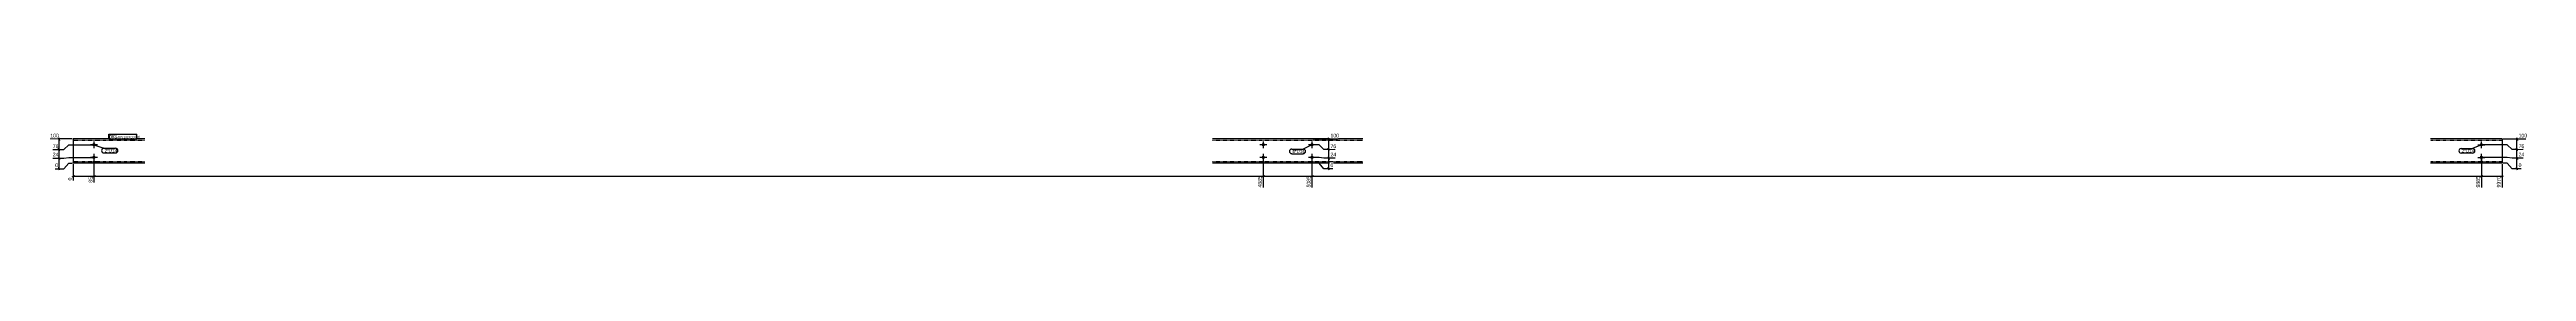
# Model space of a CAD drawing. Header units: millimetres. Extents: x 9 to 26413, y 9 to 237.
# Drawn here: x 9 to 10176, y 9 to 237 of the extents above; entities that cross this region are included whole.
import ezdxf

# ---------------------------------------------------------------- set-up
doc = ezdxf.new("R2010")
doc.units = ezdxf.units.MM
doc.linetypes.add('DXK_LINE_DOT2', pattern=[3.9198, 1.9599, -1.9599])
for name, color, linetype in [('MÅLSÆTNING', 7, 'Continuous'), ('STÅL', 7, 'Continuous'), ('TEKST', 7, 'Continuous')]:
    doc.layers.add(name, color=color, linetype=linetype)
doc.styles.add('Arial Narrow', font='ARIALN.TTF', dxfattribs={"height": 0.2})

msp = doc.modelspace()

# ---------------------------------------------------------------- hatches: boundary and pattern name
at = {"layer": 'STÅL', "linetype": 'Continuous'}
for points in [[(191, 181, -1), (191, 195, -1)], [(191, 129, -1), (191, 143, -1)], [(4991, 181, -1), (4991, 195, -1)], [(4991, 129, -1), (4991, 143, -1)], [(5191, 181, -1), (5191, 195, -1)], [(5191, 129, -1), (5191, 143, -1)], [(9991, 195, -1), (9991, 181, -1)], [(9991, 143, -1), (9991, 129, -1)]]:
    msp.add_hatch(color=3, dxfattribs=at).paths.add_polyline_path(points)

# ---------------------------------------------------------------- linework, layer by layer
at = {"layer": 'MÅLSÆTNING', "color": 7, "linetype": 'Continuous'}
for p, q in [((5195, 212), (5296, 212)), ((5257, 218), (5262, 206)), ((5260, 168), (5260, 212)), ((10080, 212), (10173, 212)), ((10135, 218), (10139, 206)), ((10137, 168), (10137, 212)), ((22, 168), (68, 168)), ((22, 133), (68, 133)), ((50, 162), (46, 174)), ((46, 139), (50, 127)), ((48, 133), (48, 168)), ((68, 168), (88, 188)), ((68, 133), (88, 136)), ((88, 188), (187, 188)), ((88, 136), (187, 136)), ((88, 112), (102, 112)), ((106, 108), (106, 41)), ((191, 132), (191, 32)), ((4991, 132), (4991, 12)), ((4991, 132), (4991, 12)), ((5191, 132), (5191, 12)), ((5191, 132), (5191, 12)), ((5220, 188), (5195, 188)), ((5220, 136), (5195, 136)), ((5220, 112), (5195, 112)), ((5240, 168), (5220, 188)), ((5240, 133), (5220, 136)), ((5286, 168), (5240, 168)), ((5286, 133), (5240, 133)), ((5262, 162), (5257, 174)), ((5257, 139), (5262, 127)), ((9991, 132), (9991, 12)), ((10097, 188), (9995, 188)), ((10097, 136), (9995, 136)), ((10076, 108), (10076, 12)), ((10097, 112), (10080, 112)), ((10117, 168), (10097, 188)), ((10117, 133), (10097, 136)), ((10163, 168), (10117, 168)), ((10163, 133), (10117, 133)), ((10139, 162), (10135, 174)), ((10135, 139), (10139, 127)), ((112, 60), (100, 55)), ((106, 58), (191, 58)), ((185, 55), (197, 60)), ((4997, 60), (4985, 55)), ((4985, 55), (4997, 60)), ((4991, 58), (5191, 58)), ((5197, 60), (5185, 55)), ((5185, 55), (5197, 60)), ((5191, 58), (9991, 58)), ((5276, 89), (5240, 89)), ((5262, 83), (5257, 95)), ((9985, 55), (9997, 60)), ((10070, 55), (10082, 60)), ((10139, 83), (10135, 95))]:
    msp.add_line(p, q, dxfattribs=at)
at = {"layer": 'STÅL', "color": 2, "linetype": 'Continuous'}
for p, q in [((400, 212), (106, 212)), ((106, 212), (106, 113)), ((5400, 212), (4782, 212)), ((10076, 212), (9782, 212)), ((10076, 212), (10076, 112)), ((106, 112), (106, 113)), ((400, 112), (106, 112)), ((5400, 112), (4782, 112)), ((10076, 112), (9782, 112))]:
    msp.add_line(p, q, dxfattribs=at)
at = {"layer": 'STÅL', "color": 7, "linetype": 'DXK_LINE_DOT2'}
for p, q in [((400, 206), (106, 206)), ((5400, 206), (4782, 206)), ((10076, 206), (9782, 206)), ((10076, 211), (10076, 212)), ((400, 118), (106, 118)), ((106, 118), (106, 118)), ((5400, 118), (4782, 118)), ((10076, 118), (9782, 118)), ((10076, 118), (10076, 118))]:
    msp.add_line(p, q, dxfattribs=at)
at = {"layer": 'STÅL', "color": 3, "linetype": 'Continuous'}
for p, q in [((205, 188), (177, 188)), ((205, 136), (177, 136)), ((191, 202), (191, 174)), ((191, 150), (191, 122)), ((5005, 188), (4977, 188)), ((5005, 136), (4977, 136)), ((4991, 202), (4991, 174)), ((4991, 150), (4991, 122)), ((5205, 188), (5177, 188)), ((5205, 136), (5177, 136)), ((5191, 202), (5191, 174)), ((5191, 150), (5191, 122)), ((9977, 188), (10005, 188)), ((9977, 136), (10005, 136)), ((9991, 174), (9991, 202)), ((9991, 122), (9991, 150))]:
    msp.add_line(p, q, dxfattribs=at)

# ---------------------------------------------------------------- next in the draw order: wipeouts: each hides what was drawn before it
at = {"color": 0, "linetype": 'Continuous'}
for points in [[(5299, 215), (5299, 237), (5263, 237), (5263, 215)], [(10176, 215), (10176, 237), (10141, 237), (10141, 215)], [(44, 171), (44, 193), (19, 193), (19, 171)], [(103, 54), (81, 54), (81, 38), (103, 38)], [(188, 54), (166, 54), (166, 28), (188, 28)], [(5188, 54), (5166, 54), (5166, 9), (5188, 9)], [(9988, 54), (9966, 54), (9966, 9), (9988, 9)]]:
    msp.add_wipeout(points, dxfattribs=at).dxf.layer = 'MÅLSÆTNING'
at = {"color": 0}
msp.add_wipeout([(280, 215), (280, 229), (254, 229), (254, 215)], dxfattribs=at).dxf.layer = 'TEKST'

# ---------------------------------------------------------------- next in the draw order: linework, layer by layer
at = {"layer": 'MÅLSÆTNING', "color": 7, "linetype": 'Continuous'}
for p, q in [((102, 212), (12, 212)), ((46, 218), (50, 206)), ((48, 168), (48, 212)), ((22, 168), (68, 168)), ((22, 133), (68, 133)), ((50, 162), (46, 174)), ((46, 139), (50, 127)), ((48, 89), (48, 133)), ((68, 168), (88, 188)), ((68, 133), (88, 136)), ((68, 89), (88, 112)), ((88, 188), (187, 188)), ((88, 136), (187, 136)), ((191, 132), (191, 32)), ((5220, 188), (5195, 188)), ((5240, 168), (5220, 188)), ((5240, 89), (5220, 112)), ((5286, 168), (5240, 168)), ((5262, 162), (5257, 174)), ((5260, 133), (5260, 168)), ((9991, 132), (9991, 12)), ((10097, 188), (9995, 188)), ((10117, 168), (10097, 188)), ((10163, 168), (10117, 168)), ((10139, 162), (10135, 174)), ((10137, 133), (10137, 168)), ((32, 89), (68, 89)), ((50, 83), (46, 95)), ((197, 60), (185, 55)), ((191, 58), (4991, 58)), ((9997, 60), (9985, 55)), ((9991, 58), (10076, 58))]:
    msp.add_line(p, q, dxfattribs=at)

# ---------------------------------------------------------------- next in the draw order: texts
at = {"layer": 'MÅLSÆTNING', "color": 3, "linetype": 'Continuous', "style": 'Arial Narrow'}
for s, p in [('100', (5267, 218)), ('100', (10144, 218)), ('76', (22, 174))]:
    msp.add_text(s, height=15.3, dxfattribs=at).set_placement(p)
for s, p in [('0', (100, 41)), ('85', (185, 32)), ('5085', (5185, 12)), ('9885', (9985, 12))]:
    msp.add_text(s, height=15.3, rotation=90.0002, dxfattribs=at).set_placement(p)

# ---------------------------------------------------------------- next in the draw order: wipeouts: each hides what was drawn before it
at = {"color": 0}
msp.add_wipeout([(280, 215), (280, 229), (254, 229), (254, 215)], dxfattribs=at).dxf.layer = 'TEKST'

# ---------------------------------------------------------------- next in the draw order: wipeouts: each hides what was drawn before it
at = {"color": 0, "linetype": 'Continuous'}
for points in [[(44, 215), (44, 237), (9, 237), (9, 215)], [(44, 137), (44, 159), (19, 159), (19, 137)], [(5289, 171), (5289, 193), (5263, 193), (5263, 171)], [(10166, 171), (10166, 193), (10141, 193), (10141, 171)], [(4988, 54), (4966, 54), (4966, 9), (4988, 9)], [(10073, 54), (10051, 54), (10051, 9), (10073, 9)]]:
    msp.add_wipeout(points, dxfattribs=at).dxf.layer = 'MÅLSÆTNING'
at = {"color": 0}
msp.add_wipeout([(364, 215), (364, 225), (284, 225), (284, 215)], dxfattribs=at).dxf.layer = 'TEKST'

# ---------------------------------------------------------------- next in the draw order: linework, layer by layer
at = {"layer": 'MÅLSÆTNING', "color": 7, "linetype": 'Continuous'}
for p, q in [((5220, 136), (5195, 136)), ((5240, 133), (5220, 136)), ((5286, 133), (5240, 133)), ((5257, 139), (5262, 127)), ((5260, 89), (5260, 133)), ((10097, 136), (9995, 136)), ((10117, 133), (10097, 136)), ((10117, 89), (10097, 112)), ((10163, 133), (10117, 133)), ((10135, 139), (10139, 127)), ((10137, 89), (10137, 133)), ((10154, 89), (10117, 89))]:
    msp.add_line(p, q, dxfattribs=at)

# ---------------------------------------------------------------- next in the draw order: texts
at = {"layer": 'MÅLSÆTNING', "color": 3, "linetype": 'Continuous', "style": 'Arial Narrow'}
for s, p in [('100', (12, 218)), ('76', (5267, 174)), ('76', (10144, 174))]:
    msp.add_text(s, height=15.3, dxfattribs=at).set_placement(p)
for s, p in [('4885', (4985, 12)), ('9970', (10070, 12))]:
    msp.add_text(s, height=15.3, rotation=90.0002, dxfattribs=at).set_placement(p)

# ---------------------------------------------------------------- next in the draw order: wipeouts: each hides what was drawn before it
at = {"color": 0, "linetype": 'Continuous'}
msp.add_wipeout([(44, 93), (44, 115), (28, 115), (28, 93)], dxfattribs=at).dxf.layer = 'MÅLSÆTNING'
at = {"color": 0}
msp.add_wipeout([(364, 215), (364, 225), (284, 225), (284, 215)], dxfattribs=at).dxf.layer = 'TEKST'

# ---------------------------------------------------------------- next in the draw order: linework, layer by layer
at = {"layer": 'TEKST', "color": 7, "linetype": 'Continuous'}
for p, q in [((252, 231), (367, 231)), ((252, 212), (252, 231)), ((252, 212), (367, 212)), ((367, 212), (367, 231))]:
    msp.add_line(p, q, dxfattribs=at)

# ---------------------------------------------------------------- next in the draw order: texts
at = {"layer": 'MÅLSÆTNING', "color": 3, "linetype": 'Continuous', "style": 'Arial Narrow'}
for s, p in [('24', (22, 140)), ('0', (32, 96))]:
    msp.add_text(s, height=15.3, dxfattribs=at).set_placement(p)
at = {"layer": 'TEKST', "color": 3, "style": 'Arial Narrow'}
for s, height, p in [('p63', 13.4, (254, 215)), ('RHS100X100X6', 9.54, (284, 215))]:
    msp.add_text(s, height=height, dxfattribs=at).set_placement(p)

# ---------------------------------------------------------------- next in the draw order: wipeouts: each hides what was drawn before it
at = {"color": 0, "linetype": 'Continuous'}
for points in [[(5289, 137), (5289, 159), (5263, 159), (5263, 137)], [(10166, 137), (10166, 159), (10141, 159), (10141, 137)]]:
    msp.add_wipeout(points, dxfattribs=at).dxf.layer = 'MÅLSÆTNING'
at = {"color": 0}
for points in [[(5153, 154), (5153, 168), (5110, 168), (5110, 154)], [(9953, 156), (9953, 170), (9910, 170), (9910, 156)]]:
    msp.add_wipeout(points, dxfattribs=at).dxf.layer = 'TEKST'

# ---------------------------------------------------------------- next in the draw order: wipeouts: each hides what was drawn before it
at = {"color": 0, "linetype": 'Continuous'}
for points in [[(5279, 93), (5279, 115), (5263, 115), (5263, 93)], [(10157, 93), (10157, 115), (10141, 115), (10141, 93)]]:
    msp.add_wipeout(points, dxfattribs=at).dxf.layer = 'MÅLSÆTNING'
at = {"color": 0}
for points in [[(277, 157), (277, 171), (235, 171), (235, 157)], [(5153, 154), (5153, 168), (5110, 168), (5110, 154)], [(9953, 156), (9953, 170), (9910, 170), (9910, 156)]]:
    msp.add_wipeout(points, dxfattribs=at).dxf.layer = 'TEKST'

# ---------------------------------------------------------------- next in the draw order: linework, layer by layer
at = {"layer": 'TEKST', "color": 7, "linetype": 'Continuous'}
for p, q in [((5108, 170), (5155, 170)), ((5108, 151), (5155, 151)), ((5191, 188), (5155, 170)), ((9908, 173), (9955, 173)), ((9908, 154), (9955, 154)), ((9991, 188), (9955, 173))]:
    msp.add_line(p, q, dxfattribs=at)
for centre, start, end in [((5108, 161), 90, 270), ((5155, 161), 270, 90), ((9908, 163), 90, 270), ((9955, 163), 270, 90)]:
    msp.add_arc(centre, 9.4, start, end, dxfattribs=at)

# ---------------------------------------------------------------- next in the draw order: texts
at = {"layer": 'MÅLSÆTNING', "color": 3, "linetype": 'Continuous', "style": 'Arial Narrow'}
for s, p in [('24', (5267, 140)), ('0', (5267, 96)), ('0', (10144, 96)), ('24', (10144, 140))]:
    msp.add_text(s, height=15.3, dxfattribs=at).set_placement(p)
at = {"layer": 'TEKST', "color": 3, "style": 'Arial Narrow'}
for s, p in [('4*D14', (5110, 154)), ('2*D14', (9910, 156))]:
    msp.add_text(s, height=13.4, dxfattribs=at).set_placement(p)

# ---------------------------------------------------------------- next in the draw order: wipeouts: each hides what was drawn before it
at = {"color": 0}
msp.add_wipeout([(277, 157), (277, 171), (235, 171), (235, 157)], dxfattribs=at).dxf.layer = 'TEKST'

# ---------------------------------------------------------------- next in the draw order: linework, layer by layer
at = {"layer": 'TEKST', "color": 7, "linetype": 'Continuous'}
for p, q in [((191, 188), (232, 174)), ((232, 174), (280, 174)), ((232, 155), (280, 155))]:
    msp.add_line(p, q, dxfattribs=at)
for centre, start, end in [((232, 164), 90, 270), ((280, 164), 270, 90)]:
    msp.add_arc(centre, 9.4, start, end, dxfattribs=at)

# ---------------------------------------------------------------- next in the draw order: texts
at = {"layer": 'TEKST', "color": 3, "style": 'Arial Narrow'}
msp.add_text('2*D14', height=13.4, dxfattribs=at).set_placement((235, 157))

doc.saveas('drawing.dxf')
